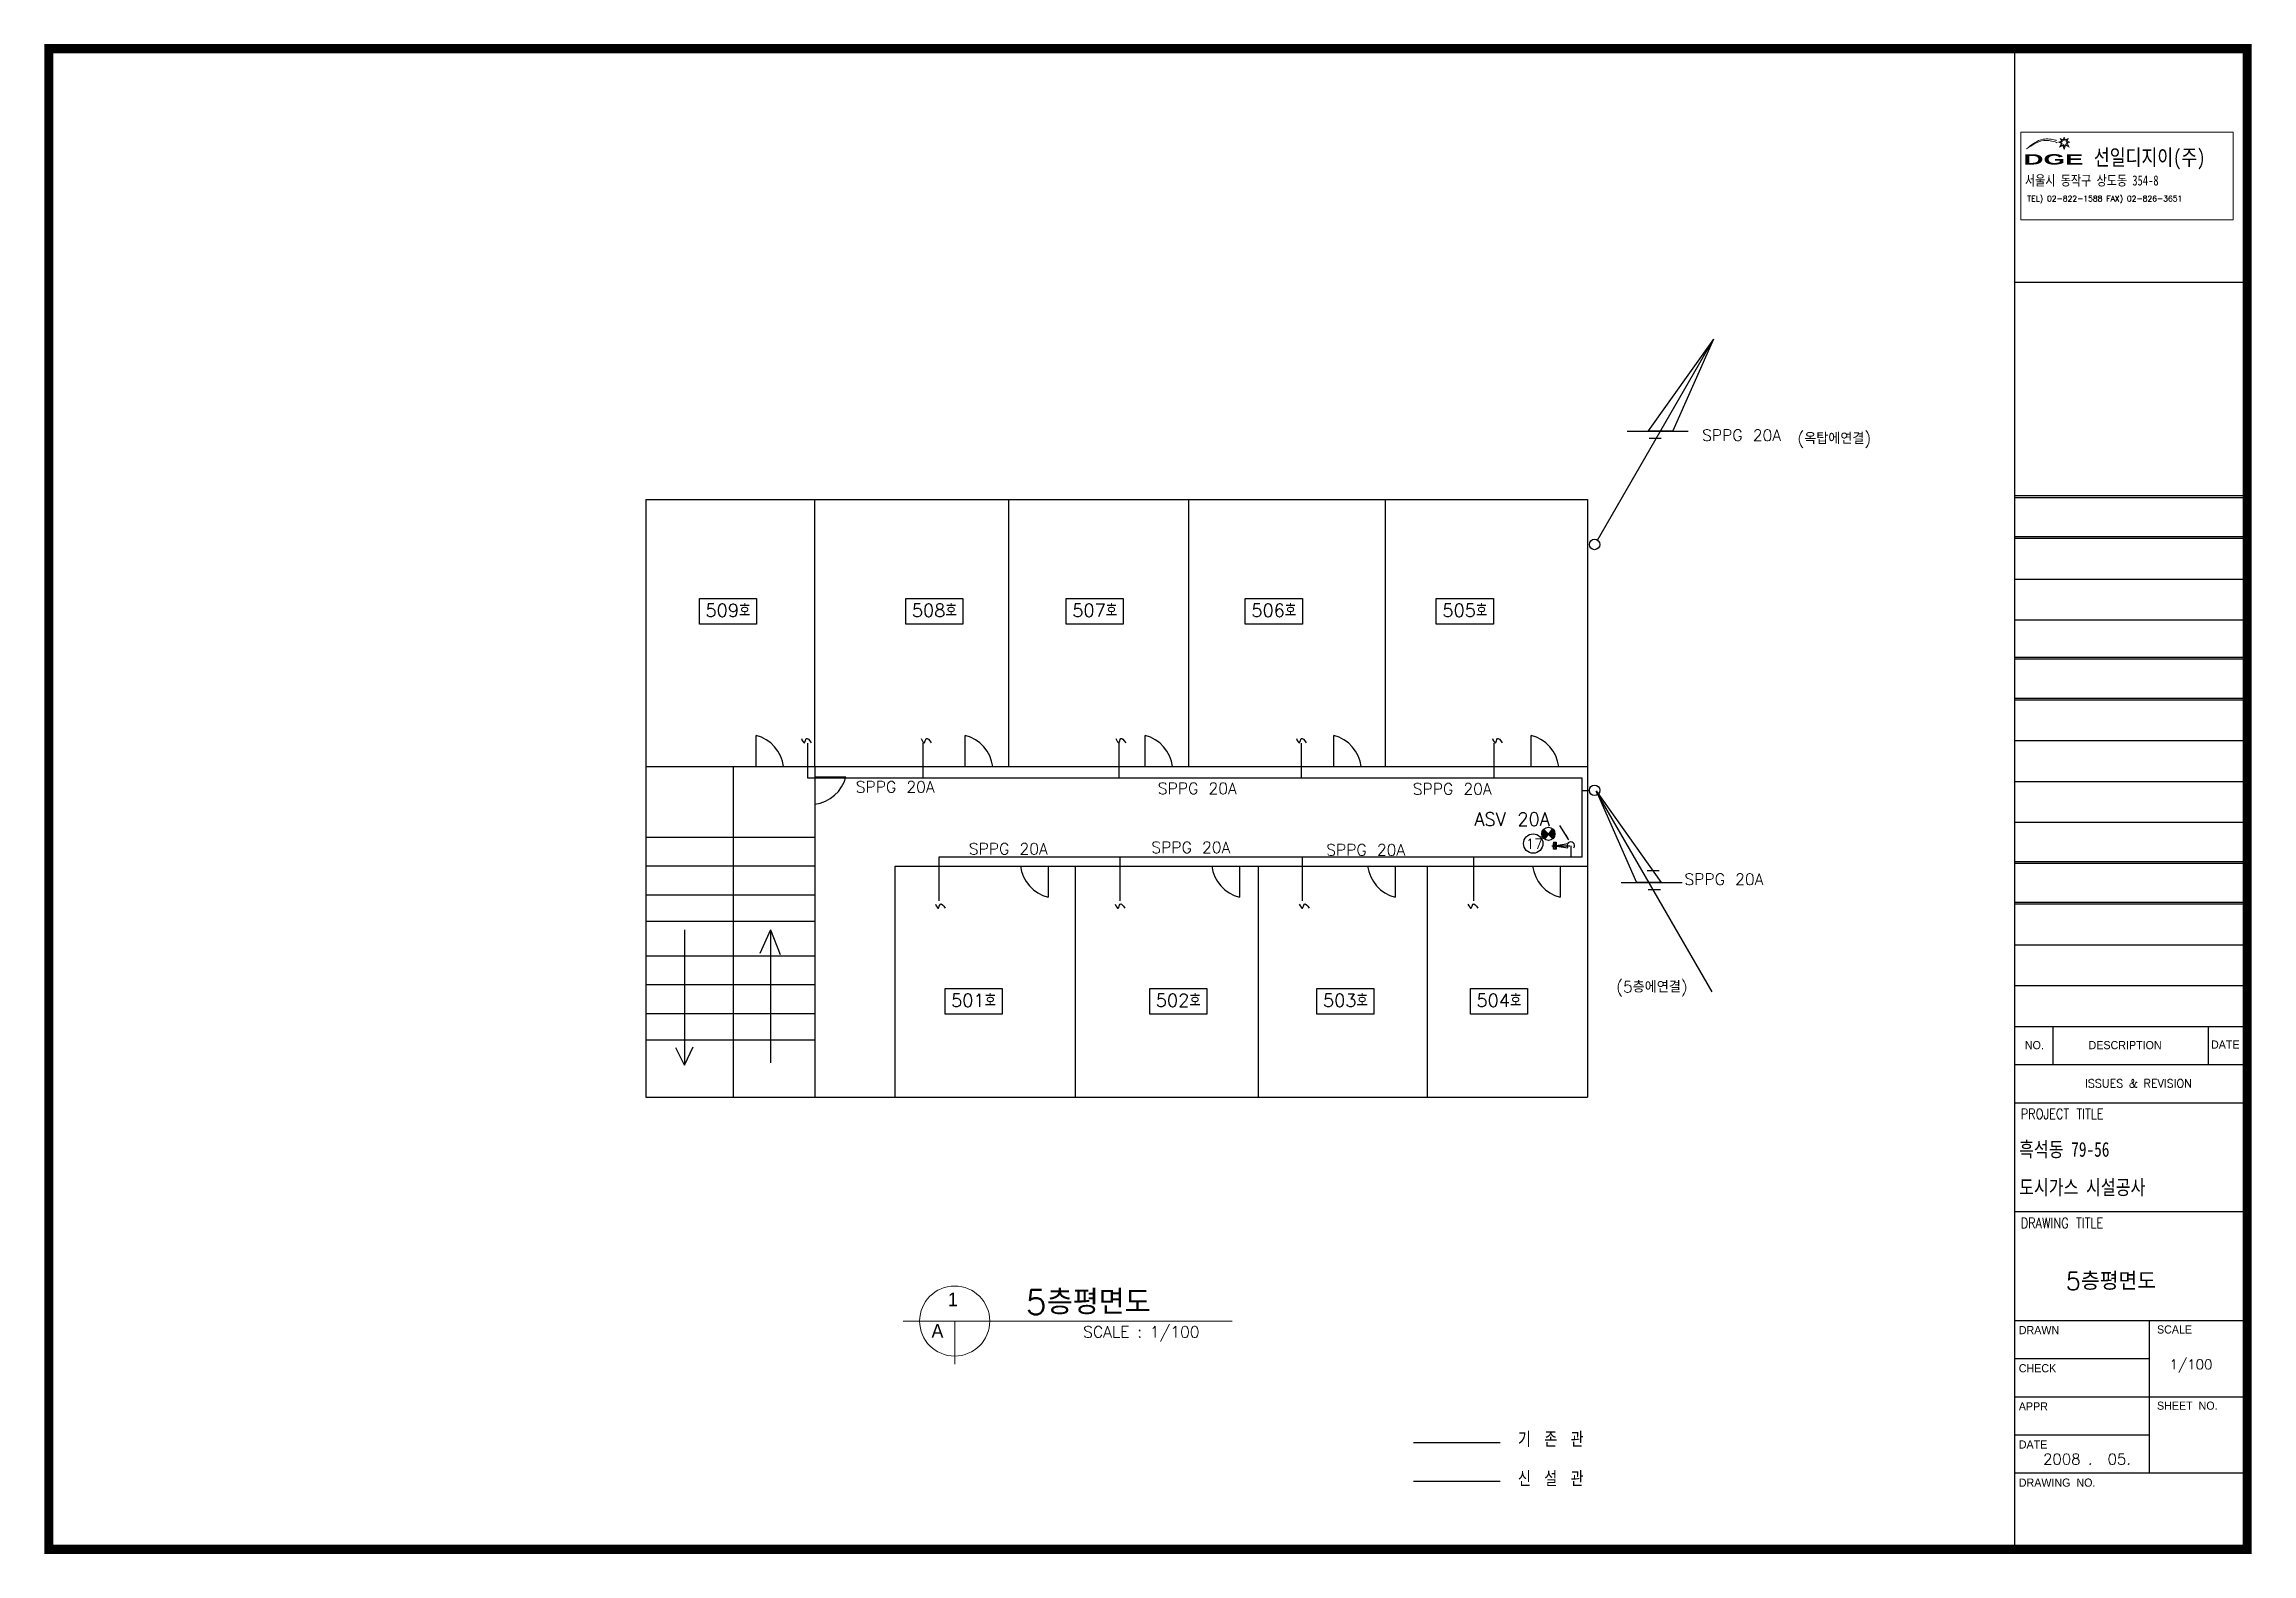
# Model space of a CAD drawing. Header units: millimetres. Extents: x 100533 to 409130, y -298132 to -52366.
# Drawn here: x 327227 to 367853, y -267471 to -239677 of the extents above; entities that cross this region are included whole.
import ezdxf
from ezdxf.enums import TextEntityAlignment as Align

# ---------------------------------------------------------------- set-up
doc = ezdxf.new("R2010")
doc.units = ezdxf.units.MM
doc.header["$LTSCALE"] = 600
for name, color, linetype in [('CEL', 7, 'Continuous'), ('GAS', 3, 'Continuous'), ('GTEXT', 2, 'Continuous'), ('신설관', 1, 'Continuous')]:
    doc.layers.add(name, color=color, linetype=linetype)
doc.styles.add('GHS', font='romans', dxfattribs={"bigfont": 'ghs'})
doc.styles.add('HGTXT', font='romans.shx', dxfattribs={"bigfont": 'whgtxt.shx'})
doc.styles.add('HTXTW', font='txt', dxfattribs={"bigfont": 'htxtw'})
doc.styles.add('ROMANS', font='Dotum.ttf', dxfattribs={"height": 250})
doc.styles.get("Standard").update_dxf_attribs({"font": 'txt.shx', "bigfont": 'whgtxt.shx'})
doc.styles.add('STYLE1', font='GungsuhChe.ttf')
doc.styles.add('STYLE2', font='')
doc.styles.get('STYLE2').set_extended_font_data('으뜸체', bold=True)
doc.dimstyles.new('ISO-25', dxfattribs={"dimtxt": 2.5, "dimasz": 100, "dimexe": 1.25, "dimexo": 0.625, "dimtad": 1, "dimtxsty": 'Standard', "dimcen": 2.5, "dimclrd": 2, "dimclre": 2, "dimadec": 0, "dimazin": 0, "dimtfac": 1, "dimtmove": 0, "dimatfit": 3, "dimfxl": 1, "dimarcsym": 0})

msp = doc.modelspace()

# ---------------------------------------------------------------- texts
at = {"lineweight": 9, "style": 'STYLE2', "width": 2}
msp.add_text('DGE', height=190.4, dxfattribs=at).set_placement((363651, -241893))
at = {"style": 'STYLE1', "width": 0.8}
for s, height, p in [('선일디지이(주)', 290.7, (364946, -241907)), ('서울시 동작구 상도동 354-8', 186.67, (363678, -242279)), ('흑석동 79-56', 271.8, (363571, -260160)), ('도시가스 시설공사', 271.8, (363571, -260858))]:
    msp.add_text(s, height=height, dxfattribs=at).set_placement(p)
for s, height, style, p in [('TEL) 02-822-1588 FAX) 02-826-3651', 102.67, 'HGTXT', (363723, -242571)), ('NO.', 150.4, 'ROMANS', (363676, -258180)), ('DESCRIPTION', 150.38, 'ROMANS', (364849, -258180)), ('DATE', 150.4, 'ROMANS', (367102, -258170)), ('ISSUES & REVISION', 150.38, 'GHS', (364785, -258885))]:
    msp.add_text(s, height=height, dxfattribs=dict(style=style)).set_placement(p)
at = {"ltscale": 0.2, "style": 'HTXTW'}
for s, p in [('509호', (339397, -250221)), ('508호', (343195, -250221)), ('507호', (346146, -250221)), ('506호', (349442, -250221)), ('505호', (352957, -250221)), ('501호', (343917, -257401)), ('502호', (347684, -257401)), ('503호', (350760, -257401)), ('504호', (353585, -257401))]:
    msp.add_text(s, height=240, dxfattribs=at).set_placement(p)
at = {"width": 0.8}
for s, p in [('PROJECT TITLE', (363599, -259467)), ('DRAWING TITLE', (363599, -261476))]:
    msp.add_text(s, height=191.15, dxfattribs=at).set_placement(p)
at = {"lineweight": 13, "style": 'HGTXT'}
msp.add_text('5층평면도', height=326.7, dxfattribs=at).set_placement((364428, -262613))
at = {"layer": 'CEL'}
for s, height, style, p in [('DRAWN', 150.4, 'ROMANS', (363565, -263427)), ('SCALE', 150.4, 'ROMANS', (366108, -263415)), ('CHECK', 150.4, 'ROMANS', (363565, -264129)), ('1/100', 180.5, 'GHS', (366339, -264073)), ('APPR', 150.4, 'ROMANS', (363565, -264831)), ('SHEET  NO.', 150.4, 'ROMANS', (366108, -264818)), ('DATE', 150.4, 'ROMANS', (363565, -265533)), ('DRAWING  NO.', 150.38, 'ROMANS', (363565, -266235))]:
    msp.add_text(s, height=height, dxfattribs=dict(at, style=style)).set_placement(p)
at = {"layer": 'CEL', "style": 'GHS'}
msp.add_text('2008 .  05. ', height=200.51, dxfattribs=at).set_placement((364889, -265727), align=Align.MIDDLE_CENTER)
at = {"layer": 'GTEXT'}
for s, p in [('SPPG 20A', (357737, -246981)), ('(옥탑에연결)', (359490, -247039)), ('SPPG 20A', (342162, -253455)), ('SPPG 20A', (347721, -253485)), ('SPPG 20A', (352412, -253494)), ('SPPG 20A', (344243, -254596)), ('SPPG 20A', (347602, -254571)), ('SPPG 20A', (350820, -254615)), ('SPPG 20A', (357412, -255155)), ('(5층에연결)', (356154, -257137))]:
    msp.add_text(s, height=209.6, dxfattribs=at).set_placement(p)
at = {"layer": 'GTEXT', "ltscale": 0.2, "style": 'HTXTW'}
for s, height, p in [('ASV 20A', 240, (353547, -254065)), ('17', 184.2, (354492, -254489)), ('기 존 관', 274.3, (354348, -265502)), ('신 설 관', 274.3, (354348, -266227))]:
    msp.add_text(s, height=height, dxfattribs=at).set_placement(p)
at = {"layer": 'GTEXT', "lineweight": 5, "style": 'ROMANS'}
for s, p in [('1', (343859, -262912)), ('A', (343556, -263493))]:
    msp.add_text(s, height=252, dxfattribs=at).set_placement(p)
at = {"layer": 'GTEXT', "lineweight": 13, "style": 'HGTXT'}
for s, height, p in [('5층평면도', 451.6, (345291, -263064)), ('SCALE : 1/100', 209.02, (346348, -263489))]:
    msp.add_text(s, height=height, dxfattribs=at).set_placement(p)

# ---------------------------------------------------------------- linework, layer by layer
at = {"lineweight": 9}
for p, q in [((364351, -241463), (364295, -241484)), ((364295, -241484), (364350, -241505)), ((364350, -241505), (364314, -241573)), ((364314, -241573), (364377, -241540)), ((364327, -241487), (364366, -241471)), ((364365, -241501), (364327, -241487)), ((364328, -241411), (364383, -241436)), ((364328, -241411), (364351, -241463)), ((364341, -241549), (364365, -241501)), ((364385, -241526), (364341, -241549)), ((364350, -241435), (364366, -241471)), ((364350, -241435), (364389, -241453)), ((364377, -241540), (364401, -241617)), ((364401, -241388), (364383, -241436)), ((364401, -241579), (364385, -241526)), ((364389, -241453), (364401, -241419)), ((364420, -241436), (364401, -241388)), ((364401, -241419), (364414, -241453)), ((364418, -241525), (364401, -241579)), ((364401, -241617), (364426, -241539)), ((364414, -241453), (364454, -241435)), ((364463, -241549), (364418, -241525)), ((364476, -241411), (364420, -241436)), ((364426, -241539), (364490, -241573)), ((364454, -241435), (364437, -241473)), ((364437, -241473), (364472, -241487)), ((364472, -241487), (364438, -241499)), ((364438, -241499), (364463, -241549)), ((364452, -241465), (364476, -241411)), ((364502, -241484), (364452, -241465)), ((364453, -241502), (364502, -241484)), ((364490, -241573), (364453, -241502))]:
    msp.add_line(p, q, dxfattribs=at)
for p, q in [((338297, -248061), (338297, -259061)), ((338297, -248061), (355628, -248061)), ((341408, -252977), (341408, -248061)), ((344979, -252977), (344979, -248061)), ((348292, -252977), (348292, -248061)), ((351911, -252977), (351911, -248061)), ((355628, -248061), (355628, -259061)), ((340328, -252977), (340328, -252404)), ((344176, -252977), (344176, -252404)), ((347486, -252977), (347486, -252404)), ((350958, -252977), (350958, -252404)), ((354591, -252977), (354591, -252404)), ((338297, -252977), (355628, -252977)), ((339915, -259061), (339915, -252977)), ((341408, -252977), (341408, -259061)), ((341408, -253164), (341981, -253164)), ((338297, -254275), (341408, -254275)), ((338297, -254806), (341408, -254806)), ((342889, -259061), (342889, -254810)), ((342889, -254810), (355628, -254810)), ((345701, -254810), (345701, -255383)), ((346202, -254810), (346202, -259061)), ((349223, -254810), (349223, -255383)), ((349567, -254810), (349567, -259061)), ((352090, -254810), (352090, -255383)), ((352676, -254810), (352676, -259061)), ((355126, -254810), (355126, -255383)), ((338297, -255336), (341408, -255336)), ((338297, -255825), (341408, -255825)), ((339010, -255982), (339010, -258473)), ((340594, -255982), (340396, -256416)), ((340594, -255982), (340594, -258433)), ((340594, -255982), (340772, -256436)), ((338297, -256460), (341408, -256460)), ((338297, -256990), (341408, -256990)), ((363488, -257010), (367790, -257010)), ((338297, -257521), (341408, -257521)), ((363488, -257761), (367768, -257761)), ((363488, -257761), (367768, -257761)), ((364190, -257761), (364190, -258463)), ((367052, -257761), (367052, -258463)), ((338297, -258010), (341408, -258010)), ((339010, -258473), (338852, -258156)), ((339010, -258473), (339169, -258137)), ((363488, -258463), (367768, -258463)), ((338297, -259061), (355628, -259061)), ((363488, -259165), (367768, -259165))]:
    msp.add_line(p, q)
msp.add_lwpolyline([(363602, -241295), (367507, -241295), (367507, -242912), (363602, -242912)], close=True, dxfattribs=at)
for points in [[(339286, -249880), (340336, -249880), (340336, -250357), (339286, -250357)], [(343084, -249880), (344134, -249880), (344134, -250357), (343084, -250357)], [(346034, -249880), (347085, -249880), (347085, -250357), (346034, -250357)], [(349330, -249880), (350381, -249880), (350381, -250357), (349330, -250357)], [(352846, -249880), (353896, -249880), (353896, -250357), (352846, -250357)], [(343806, -257060), (344856, -257060), (344856, -257537), (343806, -257537)], [(347572, -257060), (348623, -257060), (348623, -257537), (347572, -257537)], [(350648, -257060), (351699, -257060), (351699, -257537), (350648, -257537)], [(353473, -257060), (354524, -257060), (354524, -257537), (353473, -257537)]]:
    msp.add_lwpolyline(points, close=True)
for centre, start, end in [((340161, -253063), 7.2822, 75.7938), ((344009, -253063), 7.2822, 75.7938), ((347319, -253063), 7.2822, 75.7938), ((350791, -253063), 7.2822, 75.7938), ((354424, -253063), 7.2822, 75.7938), ((341322, -252997), 277.2822, 345.7938), ((345868, -254724), 187.2822, 255.7938), ((349390, -254724), 187.2822, 255.7938), ((352257, -254724), 187.2822, 255.7938), ((355293, -254724), 187.2822, 255.7938)]:
    msp.add_arc(centre, 680, start, end)
for points, start_tangent in [([(363704, -241606), (364013, -241428), (364247, -241447), (364257, -241450)], (0.67369, 0.739014)), ([(363706, -241604), (364028, -241451), (364259, -241487), (364270, -241491)], (0.729434, 0.684052))]:
    msp.add_spline(points, degree=3, dxfattribs=dict(at, start_tangent=start_tangent))
at = {"layer": 'CEL'}
for p, q in [((363488, -239762), (363488, -267386)), ((363488, -244059), (367768, -244059)), ((363488, -247988), (367790, -247988)), ((363488, -248022), (367790, -248022)), ((363488, -248740), (367790, -248740)), ((363488, -248773), (367790, -248773)), ((363488, -249525), (367790, -249525)), ((363488, -250277), (367790, -250277)), ((363488, -250962), (367790, -250962)), ((363488, -250995), (367790, -250995)), ((363488, -251717), (367790, -251717)), ((363488, -251747), (367790, -251747)), ((363488, -252499), (367790, -252499)), ((363488, -253251), (367790, -253251)), ((363488, -254003), (367790, -254003)), ((363488, -254724), (367790, -254724)), ((363488, -254754), (367790, -254754)), ((363488, -255476), (367790, -255476)), ((363488, -255506), (367790, -255506)), ((363488, -256258), (367790, -256258)), ((363488, -261170), (367768, -261170)), ((363488, -263175), (367768, -263175)), ((365972, -265982), (365972, -263175)), ((363488, -263877), (365972, -263877)), ((363488, -264579), (367768, -264579)), ((363488, -265281), (365972, -265281)), ((363488, -265982), (367768, -265982))]:
    msp.add_line(p, q, dxfattribs=at)
at = {"layer": 'CEL', "const_width": 170}
msp.add_lwpolyline([(327313, -267386), (367768, -267386), (367768, -239762), (327313, -239762)], close=True, dxfattribs=at)
at = {"layer": 'GAS'}
for p, q in [((341280, -253192), (341280, -252543)), ((343405, -253192), (343405, -252543)), ((347007, -253192), (347007, -252543)), ((350368, -253192), (350368, -252543)), ((353910, -253192), (353910, -252543)), ((355530, -253192), (341280, -253192)), ((355530, -254643), (355530, -253192)), ((355663, -253422), (355530, -253422)), ((343691, -254643), (343691, -255448)), ((355530, -254643), (343691, -254643)), ((347021, -254643), (347021, -255448)), ((350378, -254643), (350378, -255448)), ((353528, -254643), (353528, -255448)), ((355326, -254643), (355326, -254436)), ((352428, -265419), (354022, -265419))]:
    msp.add_line(p, q, dxfattribs=at)
at = {"layer": 'GTEXT'}
for p, q in [((355810, -248807), (357944, -245111)), ((357945, -245109), (356745, -246793)), ((357945, -245109), (357200, -246793)), ((356361, -246799), (357480, -246799)), ((356745, -246793), (357200, -246793)), ((356760, -246931), (356984, -246931)), ((355785, -253425), (356530, -255110)), ((355785, -253425), (356984, -255110)), ((357920, -257123), (355786, -253428)), ((354787, -254216), (354845, -254158)), ((354860, -254285), (354787, -254212)), ((354854, -254293), (354787, -254226)), ((354788, -254201), (354838, -254151)), ((354788, -254229), (354852, -254165)), ((354866, -254277), (354788, -254199)), ((354790, -254241), (354859, -254172)), ((354872, -254269), (354790, -254187)), ((354848, -254301), (354790, -254243)), ((354791, -254184), (354831, -254144)), ((354792, -254252), (354866, -254179)), ((354878, -254261), (354793, -254177)), ((354796, -254262), (354872, -254186)), ((354884, -254253), (354797, -254167)), ((354842, -254309), (354797, -254264)), ((354800, -254161), (354824, -254137)), ((354801, -254272), (354879, -254193)), ((354890, -254245), (354802, -254157)), ((354806, -254280), (354886, -254200)), ((354896, -254237), (354807, -254149)), ((354811, -254289), (354893, -254207)), ((354901, -254229), (354813, -254140)), ((354818, -254296), (354900, -254214)), ((354881, -254195), (354819, -254133)), ((354820, -254132), (354989, -254306)), ((354825, -254303), (354907, -254221)), ((354832, -254310), (354868, -254274)), ((354983, -254120), (354838, -254314)), ((354991, -254304), (354907, -254221)), ((354909, -254219), (354996, -254132)), ((354998, -254297), (354913, -254213)), ((354914, -254228), (355003, -254139)), ((355004, -254290), (354919, -254205)), ((354921, -254235), (355009, -254147)), ((355010, -254282), (354925, -254197)), ((354927, -254242), (355014, -254156)), ((355015, -254273), (354931, -254189)), ((354934, -254249), (355019, -254165)), ((355020, -254264), (354937, -254181)), ((354941, -254256), (355023, -254175)), ((355023, -254254), (354943, -254173)), ((354948, -254263), (355026, -254186)), ((355026, -254243), (354949, -254165)), ((354950, -254164), (354989, -254125)), ((355029, -254231), (354955, -254157)), ((354955, -254270), (355028, -254197)), ((355030, -254218), (354961, -254149)), ((354962, -254277), (355029, -254210)), ((355029, -254203), (354967, -254141)), ((354969, -254285), (355029, -254224)), ((355026, -254187), (354973, -254134)), ((354976, -254292), (355027, -254240)), ((355019, -254165), (354979, -254126)), ((354983, -254299), (355021, -254260)), ((354989, -254306), (354998, -254297)), ((354974, -254434), (355300, -254434)), ((354997, -254394), (354997, -254477)), ((355004, -254371), (355004, -254496)), ((355004, -254496), (355050, -254371)), ((355004, -254371), (355050, -254496)), ((355004, -254371), (355050, -254371)), ((355050, -254496), (355004, -254496)), ((355020, -254434), (355265, -254475)), ((355021, -254434), (355265, -254393)), ((355050, -254371), (355050, -254496)), ((357368, -255115), (356250, -255115)), ((356984, -255110), (356530, -255110)), ((356948, -254899), (356724, -254899)), ((356970, -255247), (356746, -255247))]:
    msp.add_line(p, q, dxfattribs=at)
at = {"layer": 'GTEXT', "lineweight": 13}
for p, q in [((343037, -263185), (347894, -263185)), ((343983, -263185), (343983, -263977)), ((344149, -263185), (349089, -263185))]:
    msp.add_line(p, q, dxfattribs=at)
at = {"layer": 'GTEXT', "lineweight": 9}
msp.add_line((347894, -263185), (348001, -263185), dxfattribs=at)
at = {"layer": 'GTEXT'}
for centre, radius in [((355759, -248888), 96.2), ((355759, -253414), 96.2), ((354908, -254216), 121)]:
    msp.add_circle(centre, radius, dxfattribs=at)
at = {"layer": 'GTEXT', "ltscale": 0.2}
msp.add_circle((354629, -254394), 179, dxfattribs=at)
at = {"layer": 'GTEXT', "lineweight": 13}
msp.add_circle((343983, -263185), 645, dxfattribs=at)
at = {"layer": 'GTEXT'}
msp.add_arc((355320, -254434), 69.1, 327.3167, 212.6833, dxfattribs=at)
for points in [[(341163, -252463), (341220, -252537), (341253, -252463), (341344, -252537)], [(343368, -252463), (343426, -252537), (343459, -252463), (343549, -252537)], [(346949, -252463), (347006, -252537), (347039, -252463), (347130, -252537)], [(350271, -252463), (350328, -252537), (350361, -252463), (350452, -252537)], [(353879, -252463), (353936, -252537), (353969, -252463), (354060, -252537)], [(343627, -255509), (343684, -255583), (343717, -255509), (343808, -255583)], [(346935, -255509), (346993, -255583), (347026, -255509), (347116, -255583)], [(350325, -255509), (350383, -255583), (350416, -255509), (350506, -255583)], [(353429, -255509), (353487, -255583), (353520, -255509), (353610, -255583)]]:
    msp.add_spline(points, degree=3, dxfattribs=at)
at = {"layer": '신설관'}
msp.add_line((352428, -266131), (354022, -266131), dxfattribs=at)

msp.set_redraw_order([(e.dxf.handle, doc.entitydb.next_handle()) for e in msp.query("TEXT MTEXT ATTDEF DIMENSION ARC_DIMENSION")])  # texts and dimensions are drawn at this point

# ---------------------------------------------------------------- leaders
at = {"layer": '신설관'}
msp.add_leader([(355286, -254326), (355122, -254059)], dimstyle='ISO-25', override={"dimgap": 0.625, "dimtad": 0}, dxfattribs=at)

doc.saveas('drawing.dxf')
